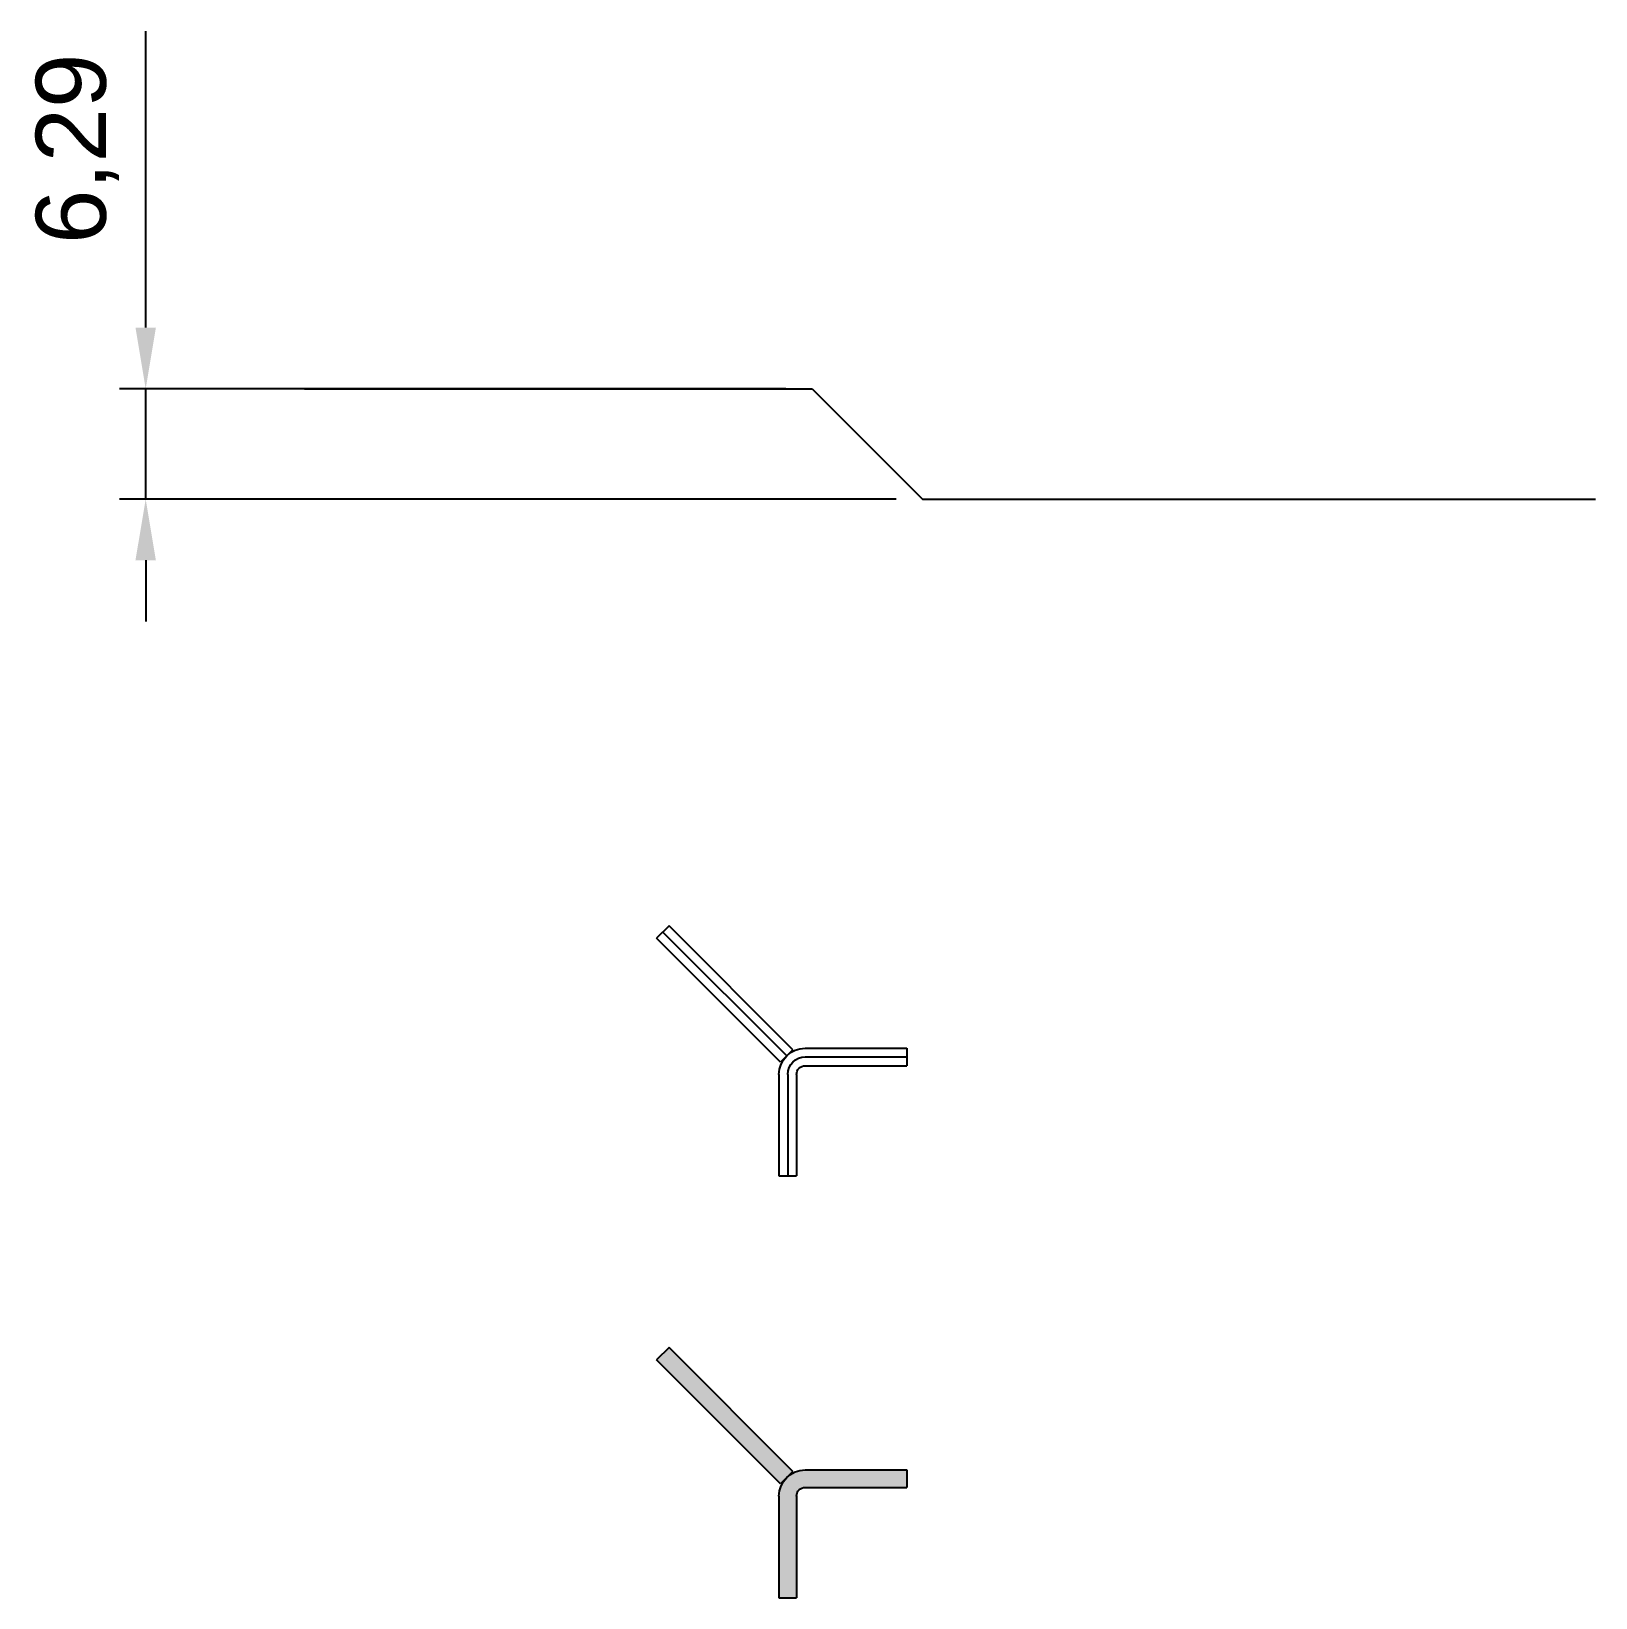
# Model space of a CAD drawing. Header units: millimetres. Extents: x -1055 to 11244, y -20673 to 2560.
# Drawn here: x 851.3 to 940.6, y 460.6 to 550.1 of the extents above; entities that cross this region are included whole.
import ezdxf

# ---------------------------------------------------------------- set-up
doc = ezdxf.new("R2010")
doc.units = ezdxf.units.MM
doc.styles.get("Standard").update_dxf_attribs({"font": 'arial.ttf'})
doc.dimstyles.new('ISO-25', dxfattribs={"dimtxt": 4, "dimasz": 3.5, "dimexe": 1.5, "dimexo": 1.5, "dimgap": 1.5, "dimtad": 1, "dimtxsty": 'Standard', "dimcen": 0, "dimadec": 0, "dimazin": 0, "dimtfac": 1, "dimtmove": 0, "dimatfit": 3, "dimfxl": 1, "dimarcsym": 0})

msp = doc.modelspace()

# ---------------------------------------------------------------- blocks, each defined once
blk = doc.blocks.new('*D29037')
at = {"color": 0, "lineweight": -2}
for p, q in [((857.84, 533.154), (857.84, 550.075)), ((894.39, 529.654), (856.34, 529.654)), ((857.84, 523.361), (857.84, 529.654)), ((900.684, 523.361), (856.34, 523.361)), ((857.84, 519.861), (857.84, 516.361))]:
    blk.add_line(p, q, dxfattribs=at)
at = {"color": 0}
for points in [[(857.256, 533.154), (858.423, 533.154), (857.84, 529.654)], [(858.423, 519.861), (857.256, 519.861), (857.84, 523.361)]]:
    blk.add_solid(points, dxfattribs=at)
at = {"layer": 'Defpoints', "color": 0}
for p in [(857.84, 529.654), (895.89, 529.654), (902.184, 523.361)]:
    blk.add_point(p, dxfattribs=at)
at = {"color": 0, "insert": (853.936, 543.364), "char_height": 4, "attachment_point": 5, "rotation": 90}
blk.add_mtext('6,29', dxfattribs=at)

# ---------------------------------------------------------------- dimensions: what is measured, and where the dimension line sits
dim = msp.add_linear_dim(base=(857.839657, 529.654334), p1=(902.183557, 523.361083), p2=(895.890307, 529.654334), angle=90, dimstyle='ISO-25')
dim.commit()
dim.dimension.update_dxf_attribs({"geometry": '*D29037', "text_midpoint": (853.935837, 543.364429)})

# ---------------------------------------------------------------- hatches: boundary and pattern name
at = {"transparency": 33554687}
h = msp.add_hatch(color=256, dxfattribs=at)
h.dxf.hatch_style = 1
h.paths.add_polyline_path([(894.787713, 467.825822), (887.716645, 474.89689), (887.009539, 474.189783), (894.080606, 467.118715)])
h.paths.add_polyline_path([(901.29482, 466.911608), (901.29482, 467.911608), (895.49482, 467.911608, 0.414213562), (893.99482, 466.411608), (893.99482, 460.611608), (894.99482, 460.611608), (894.99482, 466.411608, -0.414213562), (895.49482, 466.911608)])

# ---------------------------------------------------------------- linework, layer by layer
for p, q in [((866.914565, 529.654334), (895.890307, 529.654334)), ((895.890307, 529.654334), (902.183557, 523.361083)), ((902.183557, 523.361083), (940.620622, 523.361083)), ((887.716645, 498.981514), (887.009539, 498.274408)), ((894.43416, 491.556893), (887.363092, 498.627961)), ((894.787713, 491.910446), (887.716645, 498.981514)), ((894.080606, 491.20334), (887.009539, 498.274408)), ((894.787713, 491.910446), (894.080606, 491.20334)), ((895.49482, 491.996233), (901.29482, 491.996233)), ((895.49482, 491.496233), (901.29482, 491.496233)), ((901.29482, 491.996233), (901.29482, 490.996233)), ((893.99482, 490.496233), (893.99482, 484.696233)), ((894.49482, 490.496233), (894.49482, 484.696233)), ((894.99482, 490.496233), (894.99482, 484.696233)), ((895.49482, 490.996233), (901.29482, 490.996233)), ((893.99482, 484.696233), (894.99482, 484.696233)), ((887.716645, 474.89689), (887.009539, 474.189783)), ((894.080606, 467.118715), (887.009539, 474.189783)), ((894.787713, 467.825822), (887.716645, 474.89689)), ((895.49482, 467.911608), (901.29482, 467.911608)), ((901.29482, 467.911608), (901.29482, 466.911608)), ((894.787713, 467.825822), (894.080606, 467.118715)), ((893.99482, 466.411608), (893.99482, 460.611608)), ((894.99482, 466.411608), (894.99482, 460.611608)), ((895.49482, 466.911608), (901.29482, 466.911608)), ((893.99482, 460.611608), (894.99482, 460.611608))]:
    msp.add_line(p, q)
at = {"extrusion": (0, 0, -1)}
for centre, radius in [((-895.49482, 490.496233), 1.5), ((-895.49482, 490.496233), 1.5), ((-895.49482, 490.496233), 1), ((-895.49482, 490.496233), 0.5), ((-895.49482, 466.411608), 1.5), ((-895.49482, 466.411608), 1.5), ((-895.49482, 466.411608), 0.5)]:
    msp.add_arc(centre, radius, 0, 90, dxfattribs=at)

msp.set_redraw_order([(e.dxf.handle, doc.entitydb.next_handle()) for e in msp.query("TEXT MTEXT ATTDEF DIMENSION ARC_DIMENSION")])  # texts and dimensions are drawn at this point

doc.saveas('drawing.dxf')
